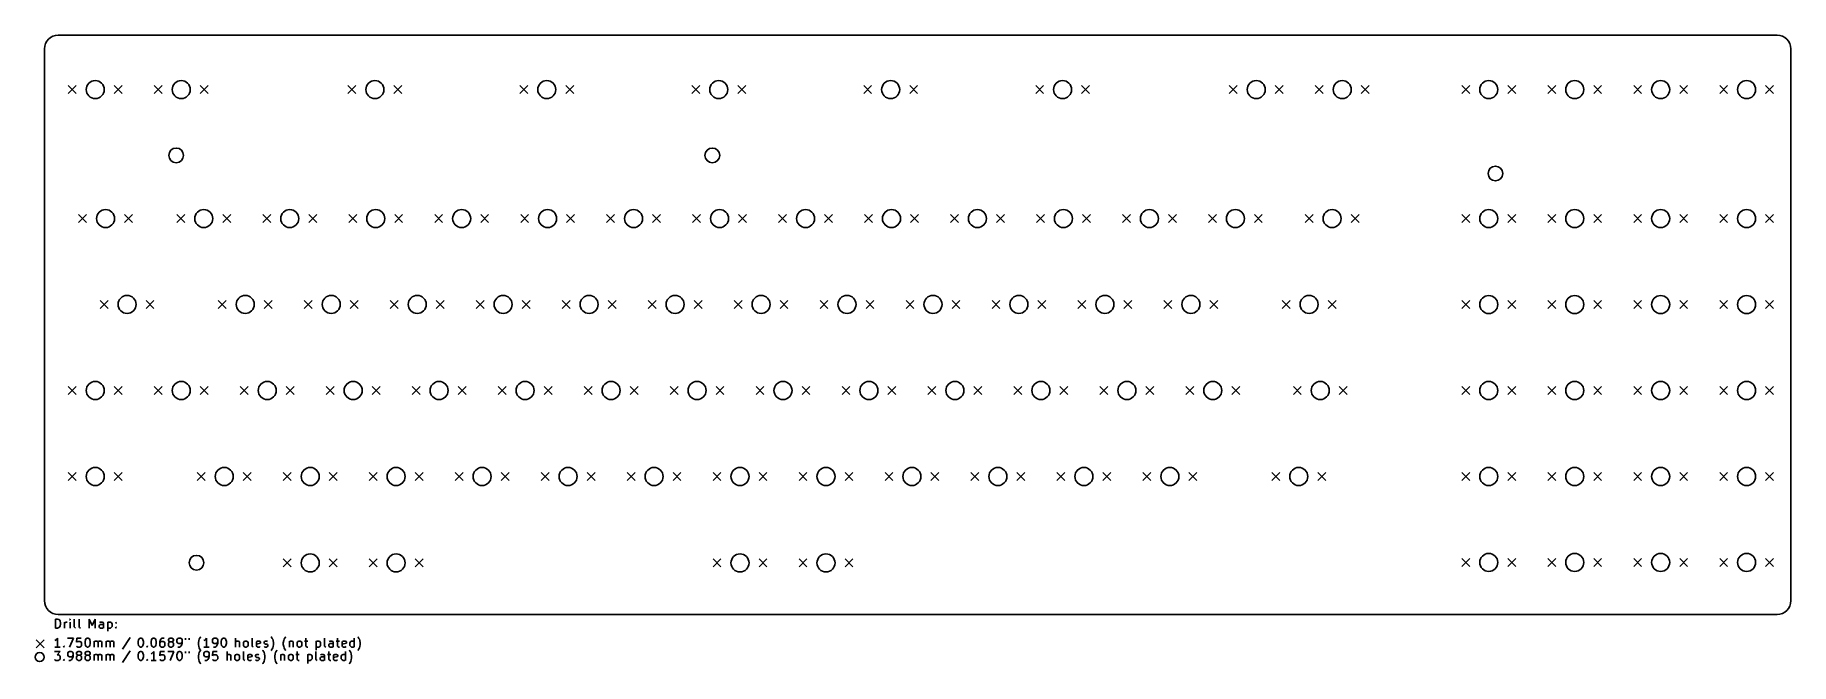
# Model space of a CAD drawing. Extents: x -0.1 to 15.2, y -5.5 to 0.
import ezdxf

# ---------------------------------------------------------------- set-up
doc = ezdxf.new("R2010")
doc.units = 0
doc.header["$MEASUREMENT"] = 0
doc.layers.add('BLACK', color=7, linetype='CONTINUOUS')

msp = doc.modelspace()

# ---------------------------------------------------------------- linework, layer by layer
at = {"layer": 'BLACK', "linetype": 'CONTINUOUS'}
for p, q in [((0, -0.12126), (0, -4.92047)), ((15.076, -0.001181), (0.119291, -0.001181)), ((15.1961, -4.92047), (15.1961, -0.12126)), ((0.207283, -0.439961), (0.276181, -0.508858)), ((0.276181, -0.439961), (0.207283, -0.508858)), ((0.607283, -0.439961), (0.676181, -0.508858)), ((0.676181, -0.439961), (0.607283, -0.508858)), ((0.955315, -0.439961), (1.02421, -0.508858)), ((1.02421, -0.439961), (0.955315, -0.508858)), ((1.35531, -0.439961), (1.42421, -0.508858)), ((1.42421, -0.439961), (1.35531, -0.508858)), ((2.64035, -0.439961), (2.70925, -0.508858)), ((2.70925, -0.439961), (2.64035, -0.508858)), ((3.04035, -0.439961), (3.10925, -0.508858)), ((3.10925, -0.439961), (3.04035, -0.508858)), ((4.13642, -0.439961), (4.20531, -0.508858)), ((4.20531, -0.439961), (4.13642, -0.508858)), ((4.53642, -0.439961), (4.60531, -0.508858)), ((4.60531, -0.439961), (4.53642, -0.508858)), ((5.63248, -0.439961), (5.70138, -0.508858)), ((5.70138, -0.439961), (5.63248, -0.508858)), ((6.03248, -0.439961), (6.10138, -0.508858)), ((6.10138, -0.439961), (6.03248, -0.508858)), ((7.12854, -0.439961), (7.19744, -0.508858)), ((7.19744, -0.439961), (7.12854, -0.508858)), ((7.52854, -0.439961), (7.59744, -0.508858)), ((7.59744, -0.439961), (7.52854, -0.508858)), ((8.62461, -0.439961), (8.6935, -0.508858)), ((8.6935, -0.439961), (8.62461, -0.508858)), ((9.02461, -0.439961), (9.0935, -0.508858)), ((9.0935, -0.439961), (9.02461, -0.508858)), ((10.3096, -0.439961), (10.3785, -0.508858)), ((10.3785, -0.439961), (10.3096, -0.508858)), ((10.7096, -0.439961), (10.7785, -0.508858)), ((10.7785, -0.439961), (10.7096, -0.508858)), ((11.0577, -0.439961), (11.1266, -0.508858)), ((11.1266, -0.439961), (11.0577, -0.508858)), ((11.4577, -0.439961), (11.5266, -0.508858)), ((11.5266, -0.439961), (11.4577, -0.508858)), ((12.3325, -0.439961), (12.4014, -0.508858)), ((12.4014, -0.439961), (12.3325, -0.508858)), ((12.7325, -0.439961), (12.8014, -0.508858)), ((12.8014, -0.439961), (12.7325, -0.508858)), ((13.0805, -0.439961), (13.1494, -0.508858)), ((13.1494, -0.439961), (13.0805, -0.508858)), ((13.4805, -0.439961), (13.5494, -0.508858)), ((13.5494, -0.439961), (13.4805, -0.508858)), ((13.8285, -0.439961), (13.8974, -0.508858)), ((13.8974, -0.439961), (13.8285, -0.508858)), ((14.2285, -0.439961), (14.2974, -0.508858)), ((14.2974, -0.439961), (14.2285, -0.508858)), ((14.5766, -0.439961), (14.6455, -0.508858)), ((14.6455, -0.439961), (14.5766, -0.508858)), ((14.9766, -0.439961), (15.0455, -0.508858)), ((15.0455, -0.439961), (14.9766, -0.508858)), ((0.297047, -1.56201), (0.365945, -1.63091)), ((0.365945, -1.56201), (0.297047, -1.63091)), ((0.697047, -1.56201), (0.765945, -1.63091)), ((0.765945, -1.56201), (0.697047, -1.63091)), ((1.15138, -1.56201), (1.22028, -1.63091)), ((1.22028, -1.56201), (1.15138, -1.63091)), ((1.55138, -1.56201), (1.62028, -1.63091)), ((1.62028, -1.56201), (1.55138, -1.63091)), ((1.89941, -1.56201), (1.96831, -1.63091)), ((1.96831, -1.56201), (1.89941, -1.63091)), ((2.29941, -1.56201), (2.36831, -1.63091)), ((2.36831, -1.56201), (2.29941, -1.63091)), ((2.64744, -1.56201), (2.71634, -1.63091)), ((2.71634, -1.56201), (2.64744, -1.63091)), ((3.04744, -1.56201), (3.11634, -1.63091)), ((3.11634, -1.56201), (3.04744, -1.63091)), ((3.39547, -1.56201), (3.46437, -1.63091)), ((3.46437, -1.56201), (3.39547, -1.63091)), ((3.79547, -1.56201), (3.86437, -1.63091)), ((3.86437, -1.56201), (3.79547, -1.63091)), ((4.1435, -1.56201), (4.2124, -1.63091)), ((4.2124, -1.56201), (4.1435, -1.63091)), ((4.5435, -1.56201), (4.6124, -1.63091)), ((4.6124, -1.56201), (4.5435, -1.63091)), ((4.89154, -1.56201), (4.96043, -1.63091)), ((4.96043, -1.56201), (4.89154, -1.63091)), ((5.29154, -1.56201), (5.36043, -1.63091)), ((5.36043, -1.56201), (5.29154, -1.63091)), ((5.63957, -1.56201), (5.70846, -1.63091)), ((5.70846, -1.56201), (5.63957, -1.63091)), ((6.03957, -1.56201), (6.10846, -1.63091)), ((6.10846, -1.56201), (6.03957, -1.63091)), ((6.3876, -1.56201), (6.4565, -1.63091)), ((6.4565, -1.56201), (6.3876, -1.63091)), ((6.7876, -1.56201), (6.8565, -1.63091)), ((6.8565, -1.56201), (6.7876, -1.63091)), ((7.13563, -1.56201), (7.20453, -1.63091)), ((7.20453, -1.56201), (7.13563, -1.63091)), ((7.53563, -1.56201), (7.60453, -1.63091)), ((7.60453, -1.56201), (7.53563, -1.63091)), ((7.88366, -1.56201), (7.95256, -1.63091)), ((7.95256, -1.56201), (7.88366, -1.63091)), ((8.28366, -1.56201), (8.35256, -1.63091)), ((8.35256, -1.56201), (8.28366, -1.63091)), ((8.63169, -1.56201), (8.70059, -1.63091)), ((8.70059, -1.56201), (8.63169, -1.63091)), ((9.03169, -1.56201), (9.10059, -1.63091)), ((9.10059, -1.56201), (9.03169, -1.63091)), ((9.37972, -1.56201), (9.44862, -1.63091)), ((9.44862, -1.56201), (9.37972, -1.63091)), ((9.77972, -1.56201), (9.84862, -1.63091)), ((9.84862, -1.56201), (9.77972, -1.63091)), ((10.1278, -1.56201), (10.1967, -1.63091)), ((10.1967, -1.56201), (10.1278, -1.63091)), ((10.5278, -1.56201), (10.5967, -1.63091)), ((10.5967, -1.56201), (10.5278, -1.63091)), ((10.9693, -1.56201), (11.0382, -1.63091)), ((11.0382, -1.56201), (10.9693, -1.63091)), ((11.3693, -1.56201), (11.4382, -1.63091)), ((11.4382, -1.56201), (11.3693, -1.63091)), ((12.3325, -1.56201), (12.4014, -1.63091)), ((12.4014, -1.56201), (12.3325, -1.63091)), ((12.7325, -1.56201), (12.8014, -1.63091)), ((12.8014, -1.56201), (12.7325, -1.63091)), ((13.0805, -1.56201), (13.1494, -1.63091)), ((13.1494, -1.56201), (13.0805, -1.63091)), ((13.4805, -1.56201), (13.5494, -1.63091)), ((13.5494, -1.56201), (13.4805, -1.63091)), ((13.8285, -1.56201), (13.8974, -1.63091)), ((13.8974, -1.56201), (13.8285, -1.63091)), ((14.2285, -1.56201), (14.2974, -1.63091)), ((14.2974, -1.56201), (14.2285, -1.63091)), ((14.5766, -1.56201), (14.6455, -1.63091)), ((14.6455, -1.56201), (14.5766, -1.63091)), ((14.9766, -1.56201), (15.0455, -1.63091)), ((15.0455, -1.56201), (14.9766, -1.63091)), ((0.483858, -2.30906), (0.552756, -2.37795)), ((0.552756, -2.30906), (0.483858, -2.37795)), ((0.883858, -2.30906), (0.952756, -2.37795)), ((0.952756, -2.30906), (0.883858, -2.37795)), ((1.5124, -2.30906), (1.5813, -2.37795)), ((1.5813, -2.30906), (1.5124, -2.37795)), ((1.9124, -2.30906), (1.9813, -2.37795)), ((1.9813, -2.30906), (1.9124, -2.37795)), ((2.26043, -2.30906), (2.32933, -2.37795)), ((2.32933, -2.30906), (2.26043, -2.37795)), ((2.66043, -2.30906), (2.72933, -2.37795)), ((2.72933, -2.30906), (2.66043, -2.37795)), ((3.00846, -2.30906), (3.07736, -2.37795)), ((3.07736, -2.30906), (3.00846, -2.37795)), ((3.40846, -2.30906), (3.47736, -2.37795)), ((3.47736, -2.30906), (3.40846, -2.37795)), ((3.7565, -2.30906), (3.82539, -2.37795)), ((3.82539, -2.30906), (3.7565, -2.37795)), ((4.1565, -2.30906), (4.22539, -2.37795)), ((4.22539, -2.30906), (4.1565, -2.37795)), ((4.50453, -2.30906), (4.57343, -2.37795)), ((4.57343, -2.30906), (4.50453, -2.37795)), ((4.90453, -2.30906), (4.97343, -2.37795)), ((4.97343, -2.30906), (4.90453, -2.37795)), ((5.25256, -2.30906), (5.32146, -2.37795)), ((5.32146, -2.30906), (5.25256, -2.37795)), ((5.65256, -2.30906), (5.72146, -2.37795)), ((5.72146, -2.30906), (5.65256, -2.37795)), ((6.00059, -2.30906), (6.06949, -2.37795)), ((6.06949, -2.30906), (6.00059, -2.37795)), ((6.40059, -2.30906), (6.46949, -2.37795)), ((6.46949, -2.30906), (6.40059, -2.37795)), ((6.74862, -2.30906), (6.81752, -2.37795)), ((6.81752, -2.30906), (6.74862, -2.37795)), ((7.14862, -2.30906), (7.21752, -2.37795)), ((7.21752, -2.30906), (7.14862, -2.37795)), ((7.49665, -2.30906), (7.56555, -2.37795)), ((7.56555, -2.30906), (7.49665, -2.37795)), ((7.89665, -2.30906), (7.96555, -2.37795)), ((7.96555, -2.30906), (7.89665, -2.37795)), ((8.24469, -2.30906), (8.31358, -2.37795)), ((8.31358, -2.30906), (8.24469, -2.37795)), ((8.64469, -2.30906), (8.71358, -2.37795)), ((8.71358, -2.30906), (8.64469, -2.37795)), ((8.99272, -2.30906), (9.06161, -2.37795)), ((9.06161, -2.30906), (8.99272, -2.37795)), ((9.39272, -2.30906), (9.46161, -2.37795)), ((9.46161, -2.30906), (9.39272, -2.37795)), ((9.74075, -2.30906), (9.80965, -2.37795)), ((9.80965, -2.30906), (9.74075, -2.37795)), ((10.1407, -2.30906), (10.2096, -2.37795)), ((10.2096, -2.30906), (10.1407, -2.37795)), ((10.7693, -2.30906), (10.8382, -2.37795)), ((10.8382, -2.30906), (10.7693, -2.37795)), ((11.1693, -2.30906), (11.2382, -2.37795)), ((11.2382, -2.30906), (11.1693, -2.37795)), ((12.3325, -2.31004), (12.4014, -2.37894)), ((12.4014, -2.31004), (12.3325, -2.37894)), ((12.7325, -2.31004), (12.8014, -2.37894)), ((12.8014, -2.31004), (12.7325, -2.37894)), ((13.0805, -2.31004), (13.1494, -2.37894)), ((13.1494, -2.31004), (13.0805, -2.37894)), ((13.4805, -2.31004), (13.5494, -2.37894)), ((13.5494, -2.31004), (13.4805, -2.37894)), ((13.8285, -2.31004), (13.8974, -2.37894)), ((13.8974, -2.31004), (13.8285, -2.37894)), ((14.2285, -2.31004), (14.2974, -2.37894)), ((14.2974, -2.31004), (14.2285, -2.37894)), ((14.5766, -2.31004), (14.6455, -2.37894)), ((14.6455, -2.31004), (14.5766, -2.37894)), ((14.9766, -2.31004), (15.0455, -2.37894)), ((15.0455, -2.31004), (14.9766, -2.37894)), ((0.207283, -3.05807), (0.276181, -3.12697)), ((0.276181, -3.05807), (0.207283, -3.12697)), ((0.607283, -3.05807), (0.676181, -3.12697)), ((0.676181, -3.05807), (0.607283, -3.12697)), ((0.955315, -3.05807), (1.02421, -3.12697)), ((1.02421, -3.05807), (0.955315, -3.12697)), ((1.35531, -3.05807), (1.42421, -3.12697)), ((1.42421, -3.05807), (1.35531, -3.12697)), ((1.70335, -3.05807), (1.77224, -3.12697)), ((1.77224, -3.05807), (1.70335, -3.12697)), ((2.10335, -3.05807), (2.17224, -3.12697)), ((2.17224, -3.05807), (2.10335, -3.12697)), ((2.45138, -3.05807), (2.52028, -3.12697)), ((2.52028, -3.05807), (2.45138, -3.12697)), ((2.85138, -3.05807), (2.92028, -3.12697)), ((2.92028, -3.05807), (2.85138, -3.12697)), ((3.19941, -3.05807), (3.26831, -3.12697)), ((3.26831, -3.05807), (3.19941, -3.12697)), ((3.59941, -3.05807), (3.66831, -3.12697)), ((3.66831, -3.05807), (3.59941, -3.12697)), ((3.94744, -3.05807), (4.01634, -3.12697)), ((4.01634, -3.05807), (3.94744, -3.12697)), ((4.34744, -3.05807), (4.41634, -3.12697)), ((4.41634, -3.05807), (4.34744, -3.12697)), ((4.69547, -3.05807), (4.76437, -3.12697)), ((4.76437, -3.05807), (4.69547, -3.12697)), ((5.09547, -3.05807), (5.16437, -3.12697)), ((5.16437, -3.05807), (5.09547, -3.12697)), ((5.4435, -3.05807), (5.5124, -3.12697)), ((5.5124, -3.05807), (5.4435, -3.12697)), ((5.8435, -3.05807), (5.9124, -3.12697)), ((5.9124, -3.05807), (5.8435, -3.12697)), ((6.19154, -3.05807), (6.26043, -3.12697)), ((6.26043, -3.05807), (6.19154, -3.12697)), ((6.59154, -3.05807), (6.66043, -3.12697)), ((6.66043, -3.05807), (6.59154, -3.12697)), ((6.93957, -3.05807), (7.00846, -3.12697)), ((7.00846, -3.05807), (6.93957, -3.12697)), ((7.33957, -3.05807), (7.40846, -3.12697)), ((7.40846, -3.05807), (7.33957, -3.12697)), ((7.6876, -3.05807), (7.7565, -3.12697)), ((7.7565, -3.05807), (7.6876, -3.12697)), ((8.0876, -3.05807), (8.1565, -3.12697)), ((8.1565, -3.05807), (8.0876, -3.12697)), ((8.43563, -3.05807), (8.50453, -3.12697)), ((8.50453, -3.05807), (8.43563, -3.12697)), ((8.83563, -3.05807), (8.90453, -3.12697)), ((8.90453, -3.05807), (8.83563, -3.12697)), ((9.18366, -3.05807), (9.25256, -3.12697)), ((9.25256, -3.05807), (9.18366, -3.12697)), ((9.58366, -3.05807), (9.65256, -3.12697)), ((9.65256, -3.05807), (9.58366, -3.12697)), ((9.93169, -3.05807), (10.0006, -3.12697)), ((10.0006, -3.05807), (9.93169, -3.12697)), ((10.3317, -3.05807), (10.4006, -3.12697)), ((10.4006, -3.05807), (10.3317, -3.12697)), ((10.8667, -3.05807), (10.9356, -3.12697)), ((10.9356, -3.05807), (10.8667, -3.12697)), ((11.2667, -3.05807), (11.3356, -3.12697)), ((11.3356, -3.05807), (11.2667, -3.12697)), ((12.3325, -3.05807), (12.4014, -3.12697)), ((12.4014, -3.05807), (12.3325, -3.12697)), ((12.7325, -3.05807), (12.8014, -3.12697)), ((12.8014, -3.05807), (12.7325, -3.12697)), ((13.0805, -3.05807), (13.1494, -3.12697)), ((13.1494, -3.05807), (13.0805, -3.12697)), ((13.4805, -3.05807), (13.5494, -3.12697)), ((13.5494, -3.05807), (13.4805, -3.12697)), ((13.8285, -3.05807), (13.8974, -3.12697)), ((13.8974, -3.05807), (13.8285, -3.12697)), ((14.2285, -3.05807), (14.2974, -3.12697)), ((14.2974, -3.05807), (14.2285, -3.12697)), ((14.5766, -3.05807), (14.6455, -3.12697)), ((14.6455, -3.05807), (14.5766, -3.12697)), ((14.9766, -3.05807), (15.0455, -3.12697)), ((15.0455, -3.05807), (14.9766, -3.12697)), ((0.207283, -3.8061), (0.276181, -3.875)), ((0.276181, -3.8061), (0.207283, -3.875)), ((0.607283, -3.8061), (0.676181, -3.875)), ((0.676181, -3.8061), (0.607283, -3.875)), ((1.32933, -3.8061), (1.39823, -3.875)), ((1.39823, -3.8061), (1.32933, -3.875)), ((1.72933, -3.8061), (1.79823, -3.875)), ((1.79823, -3.8061), (1.72933, -3.875)), ((2.07736, -3.8061), (2.14626, -3.875)), ((2.14626, -3.8061), (2.07736, -3.875)), ((2.47736, -3.8061), (2.54626, -3.875)), ((2.54626, -3.8061), (2.47736, -3.875)), ((2.82539, -3.8061), (2.89429, -3.875)), ((2.89429, -3.8061), (2.82539, -3.875)), ((3.22539, -3.8061), (3.29429, -3.875)), ((3.29429, -3.8061), (3.22539, -3.875)), ((3.57343, -3.8061), (3.64232, -3.875)), ((3.64232, -3.8061), (3.57343, -3.875)), ((3.97343, -3.8061), (4.04232, -3.875)), ((4.04232, -3.8061), (3.97343, -3.875)), ((4.32146, -3.8061), (4.39035, -3.875)), ((4.39035, -3.8061), (4.32146, -3.875)), ((4.72146, -3.8061), (4.79035, -3.875)), ((4.79035, -3.8061), (4.72146, -3.875)), ((5.06949, -3.8061), (5.13839, -3.875)), ((5.13839, -3.8061), (5.06949, -3.875)), ((5.46949, -3.8061), (5.53839, -3.875)), ((5.53839, -3.8061), (5.46949, -3.875)), ((5.81752, -3.8061), (5.88642, -3.875)), ((5.88642, -3.8061), (5.81752, -3.875)), ((6.21752, -3.8061), (6.28642, -3.875)), ((6.28642, -3.8061), (6.21752, -3.875)), ((6.56555, -3.8061), (6.63445, -3.875)), ((6.63445, -3.8061), (6.56555, -3.875)), ((6.96555, -3.8061), (7.03445, -3.875)), ((7.03445, -3.8061), (6.96555, -3.875)), ((7.31358, -3.8061), (7.38248, -3.875)), ((7.38248, -3.8061), (7.31358, -3.875)), ((7.71358, -3.8061), (7.78248, -3.875)), ((7.78248, -3.8061), (7.71358, -3.875)), ((8.06161, -3.8061), (8.13051, -3.875)), ((8.13051, -3.8061), (8.06161, -3.875)), ((8.46161, -3.8061), (8.53051, -3.875)), ((8.53051, -3.8061), (8.46161, -3.875)), ((8.80965, -3.8061), (8.87854, -3.875)), ((8.87854, -3.8061), (8.80965, -3.875)), ((9.20965, -3.8061), (9.27854, -3.875)), ((9.27854, -3.8061), (9.20965, -3.875)), ((9.55768, -3.8061), (9.62657, -3.875)), ((9.62657, -3.8061), (9.55768, -3.875)), ((9.95768, -3.8061), (10.0266, -3.875)), ((10.0266, -3.8061), (9.95768, -3.875)), ((10.6797, -3.8061), (10.7486, -3.875)), ((10.7486, -3.8061), (10.6797, -3.875)), ((11.0797, -3.8061), (11.1486, -3.875)), ((11.1486, -3.8061), (11.0797, -3.875)), ((12.3325, -3.8061), (12.4014, -3.875)), ((12.4014, -3.8061), (12.3325, -3.875)), ((12.7325, -3.8061), (12.8014, -3.875)), ((12.8014, -3.8061), (12.7325, -3.875)), ((13.0805, -3.8061), (13.1494, -3.875)), ((13.1494, -3.8061), (13.0805, -3.875)), ((13.4805, -3.8061), (13.5494, -3.875)), ((13.5494, -3.8061), (13.4805, -3.875)), ((13.8285, -3.8061), (13.8974, -3.875)), ((13.8974, -3.8061), (13.8285, -3.875)), ((14.2285, -3.8061), (14.2974, -3.875)), ((14.2974, -3.8061), (14.2285, -3.875)), ((14.5766, -3.8061), (14.6455, -3.875)), ((14.6455, -3.8061), (14.5766, -3.875)), ((14.9766, -3.8061), (15.0455, -3.875)), ((15.0455, -3.8061), (14.9766, -3.875)), ((2.07736, -4.55807), (2.14626, -4.62697)), ((2.14626, -4.55807), (2.07736, -4.62697)), ((2.47736, -4.55807), (2.54626, -4.62697)), ((2.54626, -4.55807), (2.47736, -4.62697)), ((2.82539, -4.55807), (2.89429, -4.62697)), ((2.89429, -4.55807), (2.82539, -4.62697)), ((3.22539, -4.55807), (3.29429, -4.62697)), ((3.29429, -4.55807), (3.22539, -4.62697)), ((5.81752, -4.55807), (5.88642, -4.62697)), ((5.88642, -4.55807), (5.81752, -4.62697)), ((6.21752, -4.55807), (6.28642, -4.62697)), ((6.28642, -4.55807), (6.21752, -4.62697)), ((6.56555, -4.55807), (6.63445, -4.62697)), ((6.63445, -4.55807), (6.56555, -4.62697)), ((6.96555, -4.55807), (7.03445, -4.62697)), ((7.03445, -4.55807), (6.96555, -4.62697)), ((12.3325, -4.55413), (12.4014, -4.62303)), ((12.4014, -4.55413), (12.3325, -4.62303)), ((12.7325, -4.55413), (12.8014, -4.62303)), ((12.8014, -4.55413), (12.7325, -4.62303)), ((13.0805, -4.55413), (13.1494, -4.62303)), ((13.1494, -4.55413), (13.0805, -4.62303)), ((13.4805, -4.55413), (13.5494, -4.62303)), ((13.5494, -4.55413), (13.4805, -4.62303)), ((13.8285, -4.55413), (13.8974, -4.62303)), ((13.8974, -4.55413), (13.8285, -4.62303)), ((14.2285, -4.55413), (14.2974, -4.62303)), ((14.2974, -4.55413), (14.2285, -4.62303)), ((14.5766, -4.55413), (14.6455, -4.62303)), ((14.6455, -4.55413), (14.5766, -4.62303)), ((14.9766, -4.55413), (15.0455, -4.62303)), ((15.0455, -4.55413), (14.9766, -4.62303)), ((0.119291, -5.04055), (15.076, -5.04055)), ((0.094534, -5.15905), (0.094534, -5.08031)), ((0.094534, -5.08031), (0.113282, -5.08031)), ((0.113282, -5.15905), (0.094534, -5.15905)), ((0.113282, -5.08031), (0.124531, -5.08406)), ((0.124531, -5.1553), (0.113282, -5.15905)), ((0.124531, -5.08406), (0.13203, -5.09155)), ((0.13203, -5.1478), (0.124531, -5.1553)), ((0.13203, -5.09155), (0.135779, -5.09905)), ((0.135779, -5.1403), (0.13203, -5.1478)), ((0.135779, -5.09905), (0.139529, -5.11405)), ((0.139529, -5.1253), (0.135779, -5.1403)), ((0.139529, -5.11405), (0.139529, -5.1253)), ((0.173275, -5.15905), (0.173275, -5.10655)), ((0.173275, -5.12155), (0.177024, -5.11405)), ((0.177024, -5.11405), (0.180774, -5.1103)), ((0.180774, -5.1103), (0.188273, -5.10655)), ((0.188273, -5.10655), (0.195772, -5.10655)), ((0.222018, -5.08031), (0.218269, -5.08406)), ((0.218269, -5.08406), (0.222018, -5.0878)), ((0.225768, -5.08406), (0.222018, -5.08031)), ((0.222018, -5.08031), (0.222018, -5.0878)), ((0.222018, -5.0878), (0.225768, -5.08406)), ((0.222018, -5.15905), (0.222018, -5.10655)), ((0.259514, -5.1478), (0.259514, -5.08031)), ((0.263263, -5.1553), (0.259514, -5.1478)), ((0.270762, -5.15905), (0.263263, -5.1553)), ((0.300759, -5.1478), (0.300759, -5.08031)), ((0.304508, -5.1553), (0.300759, -5.1478)), ((0.312007, -5.15905), (0.304508, -5.1553)), ((0.389248, -5.15905), (0.389248, -5.08031)), ((0.389248, -5.08031), (0.415494, -5.13655)), ((0.415494, -5.13655), (0.441741, -5.08031)), ((0.441741, -5.08031), (0.441741, -5.15905)), ((0.475487, -5.1403), (0.479236, -5.1328)), ((0.475487, -5.1478), (0.475487, -5.1403)), ((0.479236, -5.1553), (0.475487, -5.1478)), ((0.486735, -5.10655), (0.479236, -5.1103)), ((0.479236, -5.1328), (0.486735, -5.12905)), ((0.486735, -5.15905), (0.479236, -5.1553)), ((0.501734, -5.10655), (0.486735, -5.10655)), ((0.486735, -5.12905), (0.505483, -5.12905)), ((0.505483, -5.15905), (0.486735, -5.15905)), ((0.509233, -5.1103), (0.501734, -5.10655)), ((0.505483, -5.12905), (0.512982, -5.1253)), ((0.512982, -5.1553), (0.505483, -5.15905)), ((0.512982, -5.1178), (0.509233, -5.1103)), ((0.512982, -5.15905), (0.512982, -5.1178)), ((0.550477, -5.10655), (0.550477, -5.18529)), ((0.550477, -5.1103), (0.557976, -5.10655)), ((0.557976, -5.15905), (0.550477, -5.1553)), ((0.557976, -5.10655), (0.572975, -5.10655)), ((0.572975, -5.15905), (0.557976, -5.15905)), ((0.572975, -5.10655), (0.580474, -5.1103)), ((0.580474, -5.1553), (0.572975, -5.15905)), ((0.580474, -5.1103), (0.584223, -5.11405)), ((0.584223, -5.15155), (0.580474, -5.1553)), ((0.584223, -5.11405), (0.587973, -5.12155)), ((0.587973, -5.14405), (0.584223, -5.15155)), ((0.587973, -5.12155), (0.587973, -5.14405)), ((0.617969, -5.11405), (0.621719, -5.1103)), ((0.621719, -5.1178), (0.617969, -5.11405)), ((0.617969, -5.1553), (0.621719, -5.15155)), ((0.621719, -5.15905), (0.617969, -5.1553)), ((0.621719, -5.1103), (0.625468, -5.11405)), ((0.621719, -5.1103), (0.621719, -5.1178)), ((0.625468, -5.11405), (0.621719, -5.1178)), ((0.621719, -5.15155), (0.625468, -5.1553)), ((0.621719, -5.15155), (0.621719, -5.15905)), ((0.625468, -5.1553), (0.621719, -5.15905)), ((-0.071851, -5.26102), (-0.002953, -5.32992)), ((-0.002953, -5.26102), (-0.071851, -5.32992)), ((0.098284, -5.26441), (0.090785, -5.26816)), ((0.135779, -5.3244), (0.090785, -5.3244)), ((0.105783, -5.25691), (0.098284, -5.26441)), ((0.113282, -5.24566), (0.105783, -5.25691)), ((0.113282, -5.3244), (0.113282, -5.24566)), ((0.165776, -5.32065), (0.169525, -5.3169)), ((0.169525, -5.3244), (0.165776, -5.32065)), ((0.169525, -5.3169), (0.173275, -5.32065)), ((0.169525, -5.3169), (0.169525, -5.3244)), ((0.173275, -5.32065), (0.169525, -5.3244)), ((0.199521, -5.24566), (0.252015, -5.24566)), ((0.252015, -5.24566), (0.218269, -5.3244)), ((0.282011, -5.24566), (0.278261, -5.28316)), ((0.278261, -5.28316), (0.282011, -5.27941)), ((0.282011, -5.32065), (0.278261, -5.3169)), ((0.319506, -5.24566), (0.282011, -5.24566)), ((0.282011, -5.27941), (0.28951, -5.27566)), ((0.28951, -5.3244), (0.282011, -5.32065)), ((0.28951, -5.27566), (0.308258, -5.27566)), ((0.308258, -5.3244), (0.28951, -5.3244)), ((0.308258, -5.27566), (0.315757, -5.27941)), ((0.315757, -5.32065), (0.308258, -5.3244)), ((0.315757, -5.27941), (0.319506, -5.28316)), ((0.319506, -5.3169), (0.315757, -5.32065)), ((0.319506, -5.28316), (0.323256, -5.29065)), ((0.323256, -5.3094), (0.319506, -5.3169)), ((0.323256, -5.29065), (0.323256, -5.3094)), ((0.353252, -5.27566), (0.357002, -5.26066)), ((0.353252, -5.2944), (0.353252, -5.27566)), ((0.357002, -5.3094), (0.353252, -5.2944)), ((0.357002, -5.26066), (0.360751, -5.25316)), ((0.360751, -5.3169), (0.357002, -5.3094)), ((0.360751, -5.25316), (0.364501, -5.24941)), ((0.364501, -5.32065), (0.360751, -5.3169)), ((0.364501, -5.24941), (0.372, -5.24566)), ((0.372, -5.3244), (0.364501, -5.32065)), ((0.372, -5.24566), (0.379499, -5.24566)), ((0.379499, -5.3244), (0.372, -5.3244)), ((0.379499, -5.24566), (0.386998, -5.24941)), ((0.386998, -5.32065), (0.379499, -5.3244)), ((0.386998, -5.24941), (0.390747, -5.25316)), ((0.390747, -5.3169), (0.386998, -5.32065)), ((0.390747, -5.25316), (0.394497, -5.26066)), ((0.394497, -5.3094), (0.390747, -5.3169)), ((0.394497, -5.26066), (0.398246, -5.27566)), ((0.398246, -5.2944), (0.394497, -5.3094)), ((0.398246, -5.27566), (0.398246, -5.2944)), ((0.431992, -5.3244), (0.431992, -5.27191)), ((0.431992, -5.27941), (0.435742, -5.27566)), ((0.435742, -5.27566), (0.443241, -5.27191)), ((0.443241, -5.27191), (0.454489, -5.27191)), ((0.454489, -5.27191), (0.461989, -5.27566)), ((0.461989, -5.27566), (0.465738, -5.28316)), ((0.465738, -5.28316), (0.469488, -5.27566)), ((0.465738, -5.28316), (0.465738, -5.3244)), ((0.469488, -5.27566), (0.476987, -5.27191)), ((0.476987, -5.27191), (0.488235, -5.27191)), ((0.488235, -5.27191), (0.495734, -5.27566)), ((0.495734, -5.27566), (0.499484, -5.28316)), ((0.499484, -5.28316), (0.499484, -5.3244)), ((0.536979, -5.3244), (0.536979, -5.27191)), ((0.536979, -5.27941), (0.540729, -5.27566)), ((0.540729, -5.27566), (0.548228, -5.27191)), ((0.548228, -5.27191), (0.559476, -5.27191)), ((0.559476, -5.27191), (0.566975, -5.27566)), ((0.566975, -5.27566), (0.570725, -5.28316)), ((0.570725, -5.28316), (0.574474, -5.27566)), ((0.570725, -5.28316), (0.570725, -5.3244)), ((0.574474, -5.27566), (0.581974, -5.27191)), ((0.581974, -5.27191), (0.593222, -5.27191)), ((0.593222, -5.27191), (0.600721, -5.27566)), ((0.600721, -5.27566), (0.604471, -5.28316)), ((0.604471, -5.28316), (0.604471, -5.3244)), ((0.745453, -5.24191), (0.677962, -5.34315)), ((0.815194, -5.27566), (0.818944, -5.26066)), ((0.815194, -5.2944), (0.815194, -5.27566)), ((0.818944, -5.3094), (0.815194, -5.2944)), ((0.818944, -5.26066), (0.822693, -5.25316)), ((0.822693, -5.3169), (0.818944, -5.3094)), ((0.822693, -5.25316), (0.826443, -5.24941)), ((0.826443, -5.32065), (0.822693, -5.3169)), ((0.826443, -5.24941), (0.833942, -5.24566)), ((0.833942, -5.3244), (0.826443, -5.32065)), ((0.833942, -5.24566), (0.841441, -5.24566)), ((0.841441, -5.3244), (0.833942, -5.3244)), ((0.841441, -5.24566), (0.84894, -5.24941)), ((0.84894, -5.32065), (0.841441, -5.3244)), ((0.84894, -5.24941), (0.85269, -5.25316)), ((0.85269, -5.3169), (0.84894, -5.32065)), ((0.85269, -5.25316), (0.856439, -5.26066)), ((0.856439, -5.3094), (0.85269, -5.3169)), ((0.856439, -5.26066), (0.860189, -5.27566)), ((0.860189, -5.2944), (0.856439, -5.3094)), ((0.860189, -5.27566), (0.860189, -5.2944)), ((0.890185, -5.32065), (0.893935, -5.3169)), ((0.893935, -5.3244), (0.890185, -5.32065)), ((0.893935, -5.3169), (0.897684, -5.32065)), ((0.893935, -5.3169), (0.893935, -5.3244)), ((0.897684, -5.32065), (0.893935, -5.3244)), ((0.92768, -5.27566), (0.93143, -5.26066)), ((0.92768, -5.2944), (0.92768, -5.27566)), ((0.93143, -5.3094), (0.92768, -5.2944)), ((0.93143, -5.26066), (0.935179, -5.25316)), ((0.935179, -5.3169), (0.93143, -5.3094)), ((0.935179, -5.25316), (0.938929, -5.24941)), ((0.938929, -5.32065), (0.935179, -5.3169)), ((0.938929, -5.24941), (0.946428, -5.24566)), ((0.946428, -5.3244), (0.938929, -5.32065)), ((0.946428, -5.24566), (0.953927, -5.24566)), ((0.953927, -5.3244), (0.946428, -5.3244)), ((0.953927, -5.24566), (0.961426, -5.24941)), ((0.961426, -5.32065), (0.953927, -5.3244)), ((0.961426, -5.24941), (0.965176, -5.25316)), ((0.965176, -5.3169), (0.961426, -5.32065)), ((0.965176, -5.25316), (0.968925, -5.26066)), ((0.968925, -5.3094), (0.965176, -5.3169)), ((0.968925, -5.26066), (0.972675, -5.27566)), ((0.972675, -5.2944), (0.968925, -5.3094)), ((0.972675, -5.27566), (0.972675, -5.2944)), ((1.00642, -5.26441), (1.00267, -5.27941)), ((1.00267, -5.27941), (1.00267, -5.3094)), ((1.00642, -5.28316), (1.00267, -5.29065)), ((1.00267, -5.3094), (1.00642, -5.3169)), ((1.01392, -5.25316), (1.00642, -5.26441)), ((1.01017, -5.27941), (1.00642, -5.28316)), ((1.00642, -5.3169), (1.01017, -5.32065)), ((1.01767, -5.27566), (1.01017, -5.27941)), ((1.01017, -5.32065), (1.01767, -5.3244)), ((1.01767, -5.24941), (1.01392, -5.25316)), ((1.02517, -5.24566), (1.01767, -5.24941)), ((1.03267, -5.27566), (1.01767, -5.27566)), ((1.01767, -5.3244), (1.03267, -5.3244)), ((1.04017, -5.24566), (1.02517, -5.24566)), ((1.04017, -5.27941), (1.03267, -5.27566)), ((1.03267, -5.3244), (1.04017, -5.32065)), ((1.04392, -5.28316), (1.04017, -5.27941)), ((1.04017, -5.32065), (1.04392, -5.3169)), ((1.04767, -5.29065), (1.04392, -5.28316)), ((1.04392, -5.3169), (1.04767, -5.3094)), ((1.04767, -5.3094), (1.04767, -5.29065)), ((1.07766, -5.26066), (1.08141, -5.25316)), ((1.07766, -5.26441), (1.07766, -5.26066)), ((1.08141, -5.27191), (1.07766, -5.26441)), ((1.08141, -5.2869), (1.07766, -5.2944)), ((1.07766, -5.2944), (1.07766, -5.3094)), ((1.07766, -5.3094), (1.08141, -5.3169)), ((1.08141, -5.25316), (1.08516, -5.24941)), ((1.08516, -5.27566), (1.08141, -5.27191)), ((1.08516, -5.28316), (1.08141, -5.2869)), ((1.08141, -5.3169), (1.08516, -5.32065)), ((1.08516, -5.24941), (1.09266, -5.24566)), ((1.09266, -5.27941), (1.08516, -5.27566)), ((1.09266, -5.27941), (1.08516, -5.28316)), ((1.08516, -5.32065), (1.09266, -5.3244)), ((1.09266, -5.24566), (1.10766, -5.24566)), ((1.10766, -5.27941), (1.09266, -5.27941)), ((1.09266, -5.3244), (1.10766, -5.3244)), ((1.10766, -5.24566), (1.11516, -5.24941)), ((1.11516, -5.27566), (1.10766, -5.27941)), ((1.11516, -5.28316), (1.10766, -5.27941)), ((1.10766, -5.3244), (1.11516, -5.32065)), ((1.11516, -5.24941), (1.11891, -5.25316)), ((1.11891, -5.27191), (1.11516, -5.27566)), ((1.11891, -5.2869), (1.11516, -5.28316)), ((1.11516, -5.32065), (1.11891, -5.3169)), ((1.11891, -5.25316), (1.12266, -5.26066)), ((1.12266, -5.26441), (1.11891, -5.27191)), ((1.12266, -5.2944), (1.11891, -5.2869)), ((1.11891, -5.3169), (1.12266, -5.3094)), ((1.12266, -5.26066), (1.12266, -5.26441)), ((1.12266, -5.3094), (1.12266, -5.2944)), ((1.1564, -5.25316), (1.15265, -5.26066)), ((1.15265, -5.26066), (1.15265, -5.27941)), ((1.15265, -5.27941), (1.1564, -5.2869)), ((1.16015, -5.24941), (1.1564, -5.25316)), ((1.1564, -5.2869), (1.16015, -5.29065)), ((1.16765, -5.24566), (1.16015, -5.24941)), ((1.16015, -5.29065), (1.16765, -5.2944)), ((1.16015, -5.3244), (1.17515, -5.3244)), ((1.18265, -5.24566), (1.16765, -5.24566)), ((1.16765, -5.2944), (1.18265, -5.2944)), ((1.17515, -5.3244), (1.18265, -5.32065)), ((1.19015, -5.24941), (1.18265, -5.24566)), ((1.18265, -5.2944), (1.19015, -5.29065)), ((1.18265, -5.32065), (1.1864, -5.3169)), ((1.1864, -5.3169), (1.1939, -5.30565)), ((1.1939, -5.25316), (1.19015, -5.24941)), ((1.19015, -5.29065), (1.1939, -5.2869)), ((1.19765, -5.26066), (1.1939, -5.25316)), ((1.1939, -5.2869), (1.19765, -5.27941)), ((1.1939, -5.30565), (1.19765, -5.29065)), ((1.19765, -5.29065), (1.19765, -5.26066)), ((1.22764, -5.24566), (1.22764, -5.26066)), ((1.25764, -5.24566), (1.25764, -5.26066)), ((1.33863, -5.2869), (1.34238, -5.26816)), ((1.33863, -5.3019), (1.33863, -5.2869)), ((1.34238, -5.32065), (1.33863, -5.3019)), ((1.34238, -5.26816), (1.34613, -5.25691)), ((1.34613, -5.3319), (1.34238, -5.32065)), ((1.34613, -5.25691), (1.34988, -5.24941)), ((1.34988, -5.3394), (1.34613, -5.3319)), ((1.34988, -5.24941), (1.35738, -5.23816)), ((1.35738, -5.35065), (1.34988, -5.3394)), ((1.35738, -5.23816), (1.36113, -5.23441)), ((1.39487, -5.26441), (1.38737, -5.26816)), ((1.43237, -5.3244), (1.38737, -5.3244)), ((1.40237, -5.25691), (1.39487, -5.26441)), ((1.40987, -5.24566), (1.40237, -5.25691)), ((1.40987, -5.3244), (1.40987, -5.24566)), ((1.46611, -5.25316), (1.46236, -5.26066)), ((1.46236, -5.26066), (1.46236, -5.27941)), ((1.46236, -5.27941), (1.46611, -5.2869)), ((1.46986, -5.24941), (1.46611, -5.25316)), ((1.46611, -5.2869), (1.46986, -5.29065)), ((1.47736, -5.24566), (1.46986, -5.24941)), ((1.46986, -5.29065), (1.47736, -5.2944)), ((1.46986, -5.3244), (1.48486, -5.3244)), ((1.49236, -5.24566), (1.47736, -5.24566)), ((1.47736, -5.2944), (1.49236, -5.2944)), ((1.48486, -5.3244), (1.49236, -5.32065)), ((1.49986, -5.24941), (1.49236, -5.24566)), ((1.49236, -5.2944), (1.49986, -5.29065)), ((1.49236, -5.32065), (1.49611, -5.3169)), ((1.49611, -5.3169), (1.50361, -5.30565)), ((1.50361, -5.25316), (1.49986, -5.24941)), ((1.49986, -5.29065), (1.50361, -5.2869)), ((1.50736, -5.26066), (1.50361, -5.25316)), ((1.50361, -5.2869), (1.50736, -5.27941)), ((1.50361, -5.30565), (1.50736, -5.29065)), ((1.50736, -5.29065), (1.50736, -5.26066)), ((1.53735, -5.27566), (1.5411, -5.26066)), ((1.53735, -5.2944), (1.53735, -5.27566)), ((1.5411, -5.3094), (1.53735, -5.2944)), ((1.5411, -5.26066), (1.54485, -5.25316)), ((1.54485, -5.3169), (1.5411, -5.3094)), ((1.54485, -5.25316), (1.5486, -5.24941)), ((1.5486, -5.32065), (1.54485, -5.3169)), ((1.5486, -5.24941), (1.5561, -5.24566)), ((1.5561, -5.3244), (1.5486, -5.32065)), ((1.5561, -5.24566), (1.5636, -5.24566)), ((1.5636, -5.3244), (1.5561, -5.3244)), ((1.5636, -5.24566), (1.5711, -5.24941)), ((1.5711, -5.32065), (1.5636, -5.3244)), ((1.5711, -5.24941), (1.57485, -5.25316)), ((1.57485, -5.3169), (1.5711, -5.32065)), ((1.57485, -5.25316), (1.5786, -5.26066)), ((1.5786, -5.3094), (1.57485, -5.3169)), ((1.5786, -5.26066), (1.58235, -5.27566)), ((1.58235, -5.2944), (1.5786, -5.3094)), ((1.58235, -5.27566), (1.58235, -5.2944)), ((1.66334, -5.3244), (1.66334, -5.24566)), ((1.66709, -5.27566), (1.66334, -5.27941)), ((1.67459, -5.27191), (1.66709, -5.27566)), ((1.68584, -5.27191), (1.67459, -5.27191)), ((1.69333, -5.27566), (1.68584, -5.27191)), ((1.69708, -5.28316), (1.69333, -5.27566)), ((1.69708, -5.3244), (1.69708, -5.28316)), ((1.73083, -5.2869), (1.73458, -5.27941)), ((1.73083, -5.3094), (1.73083, -5.2869)), ((1.73458, -5.3169), (1.73083, -5.3094)), ((1.73458, -5.27941), (1.73833, -5.27566)), ((1.73833, -5.32065), (1.73458, -5.3169)), ((1.73833, -5.27566), (1.74583, -5.27191)), ((1.74583, -5.3244), (1.73833, -5.32065)), ((1.74583, -5.27191), (1.75708, -5.27191)), ((1.75708, -5.3244), (1.74583, -5.3244)), ((1.75708, -5.27191), (1.76458, -5.27566)), ((1.76458, -5.32065), (1.75708, -5.3244)), ((1.76458, -5.27566), (1.76833, -5.27941)), ((1.76833, -5.3169), (1.76458, -5.32065)), ((1.76833, -5.27941), (1.77207, -5.2869)), ((1.77207, -5.3094), (1.76833, -5.3169)), ((1.77207, -5.2869), (1.77207, -5.3094)), ((1.80582, -5.31315), (1.80582, -5.24566)), ((1.80957, -5.32065), (1.80582, -5.31315)), ((1.81707, -5.3244), (1.80957, -5.32065)), ((1.84332, -5.28316), (1.84707, -5.27566)), ((1.84332, -5.31315), (1.84332, -5.28316)), ((1.88081, -5.29065), (1.84332, -5.29815)), ((1.84707, -5.32065), (1.84332, -5.31315)), ((1.84707, -5.27566), (1.85456, -5.27191)), ((1.85456, -5.3244), (1.84707, -5.32065)), ((1.85456, -5.27191), (1.86956, -5.27191)), ((1.86956, -5.3244), (1.85456, -5.3244)), ((1.86956, -5.27191), (1.87706, -5.27566)), ((1.87706, -5.32065), (1.86956, -5.3244)), ((1.87706, -5.27566), (1.88081, -5.28316)), ((1.88081, -5.28316), (1.88081, -5.29065)), ((1.91081, -5.28316), (1.91456, -5.27566)), ((1.91081, -5.2869), (1.91081, -5.28316)), ((1.91456, -5.2944), (1.91081, -5.2869)), ((1.91081, -5.32065), (1.91831, -5.3244)), ((1.91456, -5.27566), (1.92206, -5.27191)), ((1.92206, -5.29815), (1.91456, -5.2944)), ((1.91831, -5.3244), (1.9333, -5.3244)), ((1.92206, -5.27191), (1.9333, -5.27191)), ((1.9333, -5.29815), (1.92206, -5.29815)), ((1.9333, -5.27191), (1.9408, -5.27566)), ((1.9408, -5.3019), (1.9333, -5.29815)), ((1.9333, -5.3244), (1.9408, -5.32065)), ((1.94455, -5.3094), (1.9408, -5.3019)), ((1.9408, -5.32065), (1.94455, -5.31315)), ((1.94455, -5.31315), (1.94455, -5.3094)), ((1.97455, -5.23816), (1.9708, -5.23441)), ((1.98205, -5.24941), (1.97455, -5.23816)), ((1.97455, -5.35065), (1.98205, -5.3394)), ((1.9858, -5.25691), (1.98205, -5.24941)), ((1.98205, -5.3394), (1.9858, -5.3319)), ((1.98955, -5.26816), (1.9858, -5.25691)), ((1.9858, -5.3319), (1.98955, -5.32065)), ((1.9933, -5.2869), (1.98955, -5.26816)), ((1.98955, -5.32065), (1.9933, -5.3019)), ((1.9933, -5.3019), (1.9933, -5.2869)), ((2.07804, -5.2869), (2.08179, -5.26816)), ((2.07804, -5.3019), (2.07804, -5.2869)), ((2.08179, -5.32065), (2.07804, -5.3019)), ((2.08179, -5.26816), (2.08554, -5.25691)), ((2.08554, -5.3319), (2.08179, -5.32065)), ((2.08554, -5.25691), (2.08929, -5.24941)), ((2.08929, -5.3394), (2.08554, -5.3319)), ((2.08929, -5.24941), (2.09678, -5.23816)), ((2.09678, -5.35065), (2.08929, -5.3394)), ((2.09678, -5.23816), (2.10053, -5.23441)), ((2.13053, -5.27191), (2.13053, -5.3244)), ((2.13053, -5.27941), (2.13428, -5.27566)), ((2.13428, -5.27566), (2.14178, -5.27191)), ((2.14178, -5.27191), (2.15303, -5.27191)), ((2.15303, -5.27191), (2.16053, -5.27566)), ((2.16053, -5.27566), (2.16428, -5.28316)), ((2.16428, -5.28316), (2.16428, -5.3244)), ((2.19802, -5.2869), (2.20177, -5.27941)), ((2.19802, -5.3094), (2.19802, -5.2869)), ((2.20177, -5.3169), (2.19802, -5.3094)), ((2.20177, -5.27941), (2.20552, -5.27566)), ((2.20552, -5.32065), (2.20177, -5.3169)), ((2.20552, -5.27566), (2.21302, -5.27191)), ((2.21302, -5.3244), (2.20552, -5.32065)), ((2.21302, -5.27191), (2.22427, -5.27191)), ((2.22427, -5.3244), (2.21302, -5.3244)), ((2.22427, -5.27191), (2.23177, -5.27566)), ((2.23177, -5.32065), (2.22427, -5.3244)), ((2.23177, -5.27566), (2.23552, -5.27941)), ((2.23552, -5.3169), (2.23177, -5.32065)), ((2.23552, -5.27941), (2.23927, -5.2869)), ((2.23927, -5.3094), (2.23552, -5.3169)), ((2.23927, -5.2869), (2.23927, -5.3094)), ((2.26176, -5.27191), (2.29176, -5.27191)), ((2.27301, -5.24566), (2.27301, -5.31315)), ((2.27301, -5.31315), (2.27676, -5.32065)), ((2.27676, -5.32065), (2.28426, -5.3244)), ((2.28426, -5.3244), (2.29176, -5.3244)), ((2.36525, -5.27191), (2.36525, -5.35065)), ((2.36525, -5.27566), (2.37275, -5.27191)), ((2.37275, -5.3244), (2.36525, -5.32065)), ((2.37275, -5.27191), (2.38775, -5.27191)), ((2.38775, -5.3244), (2.37275, -5.3244)), ((2.38775, -5.27191), (2.39525, -5.27566)), ((2.39525, -5.32065), (2.38775, -5.3244)), ((2.39525, -5.27566), (2.399, -5.27941)), ((2.399, -5.3169), (2.39525, -5.32065)), ((2.399, -5.27941), (2.40275, -5.2869)), ((2.40275, -5.3094), (2.399, -5.3169)), ((2.40275, -5.2869), (2.40275, -5.3094)), ((2.43649, -5.31315), (2.43649, -5.24566)), ((2.44024, -5.32065), (2.43649, -5.31315)), ((2.44774, -5.3244), (2.44024, -5.32065)), ((2.47399, -5.30565), (2.47774, -5.29815)), ((2.47399, -5.31315), (2.47399, -5.30565)), ((2.47774, -5.32065), (2.47399, -5.31315)), ((2.48524, -5.27191), (2.47774, -5.27566)), ((2.47774, -5.29815), (2.48524, -5.2944)), ((2.48524, -5.3244), (2.47774, -5.32065)), ((2.50023, -5.27191), (2.48524, -5.27191)), ((2.48524, -5.2944), (2.50398, -5.2944)), ((2.50398, -5.3244), (2.48524, -5.3244)), ((2.50773, -5.27566), (2.50023, -5.27191)), ((2.50398, -5.2944), (2.51148, -5.29065)), ((2.51148, -5.32065), (2.50398, -5.3244)), ((2.51148, -5.28316), (2.50773, -5.27566)), ((2.51148, -5.3244), (2.51148, -5.28316)), ((2.53773, -5.27191), (2.56773, -5.27191)), ((2.54898, -5.24566), (2.54898, -5.31315)), ((2.54898, -5.31315), (2.55273, -5.32065)), ((2.55273, -5.32065), (2.56023, -5.3244)), ((2.56023, -5.3244), (2.56773, -5.3244)), ((2.59022, -5.28316), (2.59397, -5.27566)), ((2.59022, -5.31315), (2.59022, -5.28316)), ((2.62772, -5.29065), (2.59022, -5.29815)), ((2.59397, -5.32065), (2.59022, -5.31315)), ((2.59397, -5.27566), (2.60147, -5.27191)), ((2.60147, -5.3244), (2.59397, -5.32065)), ((2.60147, -5.27191), (2.61647, -5.27191)), ((2.61647, -5.3244), (2.60147, -5.3244)), ((2.61647, -5.27191), (2.62397, -5.27566)), ((2.62397, -5.32065), (2.61647, -5.3244)), ((2.62397, -5.27566), (2.62772, -5.28316)), ((2.62772, -5.28316), (2.62772, -5.29065)), ((2.65771, -5.2869), (2.66146, -5.27941)), ((2.65771, -5.3094), (2.65771, -5.2869)), ((2.66146, -5.3169), (2.65771, -5.3094)), ((2.66146, -5.27941), (2.66521, -5.27566)), ((2.66521, -5.32065), (2.66146, -5.3169)), ((2.66521, -5.27566), (2.67271, -5.27191)), ((2.67271, -5.3244), (2.66521, -5.32065)), ((2.67271, -5.27191), (2.68771, -5.27191)), ((2.68771, -5.3244), (2.67271, -5.3244)), ((2.68771, -5.27191), (2.69521, -5.27566)), ((2.69521, -5.32065), (2.68771, -5.3244)), ((2.69521, -5.3244), (2.69521, -5.24566)), ((2.72896, -5.23816), (2.72521, -5.23441)), ((2.73645, -5.24941), (2.72896, -5.23816)), ((2.72896, -5.35065), (2.73645, -5.3394)), ((2.7402, -5.25691), (2.73645, -5.24941)), ((2.73645, -5.3394), (2.7402, -5.3319)), ((2.74395, -5.26816), (2.7402, -5.25691)), ((2.7402, -5.3319), (2.74395, -5.32065)), ((2.7477, -5.2869), (2.74395, -5.26816)), ((2.74395, -5.32065), (2.7477, -5.3019)), ((2.7477, -5.3019), (2.7477, -5.2869)), ((0.087035, -5.3618), (0.135779, -5.3618)), ((0.090785, -5.43679), (0.087035, -5.43304)), ((0.098284, -5.44054), (0.090785, -5.43679)), ((0.120781, -5.44054), (0.098284, -5.44054)), ((0.135779, -5.3618), (0.109533, -5.3918)), ((0.109533, -5.3918), (0.120781, -5.3918)), ((0.120781, -5.3918), (0.12828, -5.39555)), ((0.12828, -5.43679), (0.120781, -5.44054)), ((0.12828, -5.39555), (0.13203, -5.3993)), ((0.13203, -5.43304), (0.12828, -5.43679)), ((0.13203, -5.3993), (0.135779, -5.4068)), ((0.135779, -5.42554), (0.13203, -5.43304)), ((0.135779, -5.4068), (0.135779, -5.42554)), ((0.165776, -5.43679), (0.169525, -5.43304)), ((0.169525, -5.44054), (0.165776, -5.43679)), ((0.169525, -5.43304), (0.173275, -5.43679)), ((0.169525, -5.43304), (0.169525, -5.44054)), ((0.173275, -5.43679), (0.169525, -5.44054)), ((0.20702, -5.3693), (0.203271, -5.3768)), ((0.203271, -5.3768), (0.203271, -5.39555)), ((0.203271, -5.39555), (0.20702, -5.40305)), ((0.21077, -5.36555), (0.20702, -5.3693)), ((0.20702, -5.40305), (0.21077, -5.4068)), ((0.218269, -5.3618), (0.21077, -5.36555)), ((0.21077, -5.4068), (0.218269, -5.41055)), ((0.21077, -5.44054), (0.225768, -5.44054)), ((0.233267, -5.3618), (0.218269, -5.3618)), ((0.218269, -5.41055), (0.233267, -5.41055)), ((0.225768, -5.44054), (0.233267, -5.43679)), ((0.240766, -5.36555), (0.233267, -5.3618)), ((0.233267, -5.41055), (0.240766, -5.4068)), ((0.233267, -5.43679), (0.237017, -5.43304)), ((0.237017, -5.43304), (0.244516, -5.42179)), ((0.244516, -5.3693), (0.240766, -5.36555)), ((0.240766, -5.4068), (0.244516, -5.40305)), ((0.248265, -5.3768), (0.244516, -5.3693)), ((0.244516, -5.40305), (0.248265, -5.39555)), ((0.244516, -5.42179), (0.248265, -5.4068)), ((0.248265, -5.4068), (0.248265, -5.3768)), ((0.278261, -5.3768), (0.282011, -5.3693)), ((0.278261, -5.38055), (0.278261, -5.3768)), ((0.282011, -5.38805), (0.278261, -5.38055)), ((0.282011, -5.40305), (0.278261, -5.41055)), ((0.278261, -5.41055), (0.278261, -5.42554)), ((0.278261, -5.42554), (0.282011, -5.43304)), ((0.282011, -5.3693), (0.285761, -5.36555)), ((0.285761, -5.3918), (0.282011, -5.38805)), ((0.285761, -5.3993), (0.282011, -5.40305)), ((0.282011, -5.43304), (0.285761, -5.43679)), ((0.285761, -5.36555), (0.29326, -5.3618)), ((0.29326, -5.39555), (0.285761, -5.3918)), ((0.29326, -5.39555), (0.285761, -5.3993)), ((0.285761, -5.43679), (0.29326, -5.44054)), ((0.29326, -5.3618), (0.308258, -5.3618)), ((0.308258, -5.39555), (0.29326, -5.39555)), ((0.29326, -5.44054), (0.308258, -5.44054)), ((0.308258, -5.3618), (0.315757, -5.36555)), ((0.315757, -5.3918), (0.308258, -5.39555)), ((0.315757, -5.3993), (0.308258, -5.39555)), ((0.308258, -5.44054), (0.315757, -5.43679)), ((0.315757, -5.36555), (0.319506, -5.3693)), ((0.319506, -5.38805), (0.315757, -5.3918)), ((0.319506, -5.40305), (0.315757, -5.3993)), ((0.315757, -5.43679), (0.319506, -5.43304)), ((0.319506, -5.3693), (0.323256, -5.3768)), ((0.323256, -5.38055), (0.319506, -5.38805)), ((0.323256, -5.41055), (0.319506, -5.40305)), ((0.319506, -5.43304), (0.323256, -5.42554)), ((0.323256, -5.3768), (0.323256, -5.38055)), ((0.323256, -5.42554), (0.323256, -5.41055)), ((0.353252, -5.3768), (0.357002, -5.3693)), ((0.353252, -5.38055), (0.353252, -5.3768)), ((0.357002, -5.38805), (0.353252, -5.38055)), ((0.357002, -5.40305), (0.353252, -5.41055)), ((0.353252, -5.41055), (0.353252, -5.42554)), ((0.353252, -5.42554), (0.357002, -5.43304)), ((0.357002, -5.3693), (0.360751, -5.36555)), ((0.360751, -5.3918), (0.357002, -5.38805)), ((0.360751, -5.3993), (0.357002, -5.40305)), ((0.357002, -5.43304), (0.360751, -5.43679)), ((0.360751, -5.36555), (0.36825, -5.3618)), ((0.36825, -5.39555), (0.360751, -5.3918)), ((0.36825, -5.39555), (0.360751, -5.3993)), ((0.360751, -5.43679), (0.36825, -5.44054)), ((0.36825, -5.3618), (0.383248, -5.3618)), ((0.383248, -5.39555), (0.36825, -5.39555)), ((0.36825, -5.44054), (0.383248, -5.44054)), ((0.383248, -5.3618), (0.390747, -5.36555)), ((0.390747, -5.3918), (0.383248, -5.39555)), ((0.390747, -5.3993), (0.383248, -5.39555)), ((0.383248, -5.44054), (0.390747, -5.43679)), ((0.390747, -5.36555), (0.394497, -5.3693)), ((0.394497, -5.38805), (0.390747, -5.3918)), ((0.394497, -5.40305), (0.390747, -5.3993)), ((0.390747, -5.43679), (0.394497, -5.43304)), ((0.394497, -5.3693), (0.398246, -5.3768)), ((0.398246, -5.38055), (0.394497, -5.38805)), ((0.398246, -5.41055), (0.394497, -5.40305)), ((0.394497, -5.43304), (0.398246, -5.42554)), ((0.398246, -5.3768), (0.398246, -5.38055)), ((0.398246, -5.42554), (0.398246, -5.41055)), ((0.431992, -5.44054), (0.431992, -5.38805)), ((0.431992, -5.39555), (0.435742, -5.3918)), ((0.435742, -5.3918), (0.443241, -5.38805)), ((0.443241, -5.38805), (0.454489, -5.38805)), ((0.454489, -5.38805), (0.461989, -5.3918)), ((0.461989, -5.3918), (0.465738, -5.3993)), ((0.465738, -5.3993), (0.469488, -5.3918)), ((0.465738, -5.3993), (0.465738, -5.44054)), ((0.469488, -5.3918), (0.476987, -5.38805)), ((0.476987, -5.38805), (0.488235, -5.38805)), ((0.488235, -5.38805), (0.495734, -5.3918)), ((0.495734, -5.3918), (0.499484, -5.3993)), ((0.499484, -5.3993), (0.499484, -5.44054)), ((0.536979, -5.44054), (0.536979, -5.38805)), ((0.536979, -5.39555), (0.540729, -5.3918)), ((0.540729, -5.3918), (0.548228, -5.38805)), ((0.548228, -5.38805), (0.559476, -5.38805)), ((0.559476, -5.38805), (0.566975, -5.3918)), ((0.566975, -5.3918), (0.570725, -5.3993)), ((0.570725, -5.3993), (0.574474, -5.3918)), ((0.570725, -5.3993), (0.570725, -5.44054)), ((0.574474, -5.3918), (0.581974, -5.38805)), ((0.581974, -5.38805), (0.593222, -5.38805)), ((0.593222, -5.38805), (0.600721, -5.3918)), ((0.600721, -5.3918), (0.604471, -5.3993)), ((0.604471, -5.3993), (0.604471, -5.44054)), ((0.745453, -5.35805), (0.677962, -5.45929)), ((0.815194, -5.3918), (0.818944, -5.3768)), ((0.815194, -5.41055), (0.815194, -5.3918)), ((0.818944, -5.42554), (0.815194, -5.41055)), ((0.818944, -5.3768), (0.822693, -5.3693)), ((0.822693, -5.43304), (0.818944, -5.42554)), ((0.822693, -5.3693), (0.826443, -5.36555)), ((0.826443, -5.43679), (0.822693, -5.43304)), ((0.826443, -5.36555), (0.833942, -5.3618)), ((0.833942, -5.44054), (0.826443, -5.43679)), ((0.833942, -5.3618), (0.841441, -5.3618)), ((0.841441, -5.44054), (0.833942, -5.44054)), ((0.841441, -5.3618), (0.84894, -5.36555)), ((0.84894, -5.43679), (0.841441, -5.44054)), ((0.84894, -5.36555), (0.85269, -5.3693)), ((0.85269, -5.43304), (0.84894, -5.43679)), ((0.85269, -5.3693), (0.856439, -5.3768)), ((0.856439, -5.42554), (0.85269, -5.43304)), ((0.856439, -5.3768), (0.860189, -5.3918)), ((0.860189, -5.41055), (0.856439, -5.42554)), ((0.860189, -5.3918), (0.860189, -5.41055)), ((0.890185, -5.43679), (0.893935, -5.43304)), ((0.893935, -5.44054), (0.890185, -5.43679)), ((0.893935, -5.43304), (0.897684, -5.43679)), ((0.893935, -5.43304), (0.893935, -5.44054)), ((0.897684, -5.43679), (0.893935, -5.44054)), ((0.935179, -5.38055), (0.92768, -5.3843)), ((0.972675, -5.44054), (0.92768, -5.44054)), ((0.942678, -5.37305), (0.935179, -5.38055)), ((0.950177, -5.3618), (0.942678, -5.37305)), ((0.950177, -5.44054), (0.950177, -5.3618)), ((1.00642, -5.3618), (1.00267, -5.3993)), ((1.00267, -5.3993), (1.00642, -5.39555)), ((1.00642, -5.43679), (1.00267, -5.43304)), ((1.04392, -5.3618), (1.00642, -5.3618)), ((1.00642, -5.39555), (1.01392, -5.3918)), ((1.01392, -5.44054), (1.00642, -5.43679)), ((1.01392, -5.3918), (1.03267, -5.3918)), ((1.03267, -5.44054), (1.01392, -5.44054)), ((1.03267, -5.3918), (1.04017, -5.39555)), ((1.04017, -5.43679), (1.03267, -5.44054)), ((1.04017, -5.39555), (1.04392, -5.3993)), ((1.04392, -5.43304), (1.04017, -5.43679)), ((1.04392, -5.3993), (1.04767, -5.4068)), ((1.04767, -5.42554), (1.04392, -5.43304)), ((1.04767, -5.4068), (1.04767, -5.42554)), ((1.07391, -5.3618), (1.12641, -5.3618)), ((1.12641, -5.3618), (1.09266, -5.44054)), ((1.15265, -5.3918), (1.1564, -5.3768)), ((1.15265, -5.41055), (1.15265, -5.3918)), ((1.1564, -5.42554), (1.15265, -5.41055)), ((1.1564, -5.3768), (1.16015, -5.3693)), ((1.16015, -5.43304), (1.1564, -5.42554)), ((1.16015, -5.3693), (1.1639, -5.36555)), ((1.1639, -5.43679), (1.16015, -5.43304)), ((1.1639, -5.36555), (1.1714, -5.3618)), ((1.1714, -5.44054), (1.1639, -5.43679)), ((1.1714, -5.3618), (1.1789, -5.3618)), ((1.1789, -5.44054), (1.1714, -5.44054)), ((1.1789, -5.3618), (1.1864, -5.36555)), ((1.1864, -5.43679), (1.1789, -5.44054)), ((1.1864, -5.36555), (1.19015, -5.3693)), ((1.19015, -5.43304), (1.1864, -5.43679)), ((1.19015, -5.3693), (1.1939, -5.3768)), ((1.1939, -5.42554), (1.19015, -5.43304)), ((1.1939, -5.3768), (1.19765, -5.3918)), ((1.19765, -5.41055), (1.1939, -5.42554)), ((1.19765, -5.3918), (1.19765, -5.41055)), ((1.22764, -5.3618), (1.22764, -5.3768)), ((1.25764, -5.3618), (1.25764, -5.3768)), ((1.33863, -5.40305), (1.34238, -5.3843)), ((1.33863, -5.41804), (1.33863, -5.40305)), ((1.34238, -5.43679), (1.33863, -5.41804)), ((1.34238, -5.3843), (1.34613, -5.37305)), ((1.34613, -5.44804), (1.34238, -5.43679)), ((1.34613, -5.37305), (1.34988, -5.36555)), ((1.34988, -5.45554), (1.34613, -5.44804)), ((1.34988, -5.36555), (1.35738, -5.3543)), ((1.35738, -5.46679), (1.34988, -5.45554)), ((1.35738, -5.3543), (1.36113, -5.35055)), ((1.36113, -5.3544), (1.35738, -5.35065)), ((1.36113, -5.47054), (1.35738, -5.46679)), ((1.39112, -5.3693), (1.38737, -5.3768)), ((1.38737, -5.3768), (1.38737, -5.39555)), ((1.38737, -5.39555), (1.39112, -5.40305)), ((1.39487, -5.36555), (1.39112, -5.3693)), ((1.39112, -5.40305), (1.39487, -5.4068)), ((1.40237, -5.3618), (1.39487, -5.36555)), ((1.39487, -5.4068), (1.40237, -5.41055)), ((1.39487, -5.44054), (1.40987, -5.44054)), ((1.41737, -5.3618), (1.40237, -5.3618)), ((1.40237, -5.41055), (1.41737, -5.41055)), ((1.40987, -5.44054), (1.41737, -5.43679)), ((1.42487, -5.36555), (1.41737, -5.3618)), ((1.41737, -5.41055), (1.42487, -5.4068)), ((1.41737, -5.43679), (1.42112, -5.43304)), ((1.42112, -5.43304), (1.42862, -5.42179)), ((1.42862, -5.3693), (1.42487, -5.36555)), ((1.42487, -5.4068), (1.42862, -5.40305)), ((1.43237, -5.3768), (1.42862, -5.3693)), ((1.42862, -5.40305), (1.43237, -5.39555)), ((1.42862, -5.42179), (1.43237, -5.4068)), ((1.43237, -5.4068), (1.43237, -5.3768)), ((1.46611, -5.3618), (1.46236, -5.3993)), ((1.46236, -5.3993), (1.46611, -5.39555)), ((1.46611, -5.43679), (1.46236, -5.43304)), ((1.50361, -5.3618), (1.46611, -5.3618)), ((1.46611, -5.39555), (1.47361, -5.3918)), ((1.47361, -5.44054), (1.46611, -5.43679)), ((1.47361, -5.3918), (1.49236, -5.3918)), ((1.49236, -5.44054), (1.47361, -5.44054)), ((1.49236, -5.3918), (1.49986, -5.39555)), ((1.49986, -5.43679), (1.49236, -5.44054)), ((1.49986, -5.39555), (1.50361, -5.3993)), ((1.50361, -5.43304), (1.49986, -5.43679)), ((1.50361, -5.3993), (1.50736, -5.4068)), ((1.50736, -5.42554), (1.50361, -5.43304)), ((1.50736, -5.4068), (1.50736, -5.42554)), ((1.58835, -5.44054), (1.58835, -5.3618)), ((1.5921, -5.3918), (1.58835, -5.39555)), ((1.5996, -5.38805), (1.5921, -5.3918)), ((1.61084, -5.38805), (1.5996, -5.38805)), ((1.61834, -5.3918), (1.61084, -5.38805)), ((1.62209, -5.3993), (1.61834, -5.3918)), ((1.62209, -5.44054), (1.62209, -5.3993)), ((1.65584, -5.40305), (1.65959, -5.39555)), ((1.65584, -5.42554), (1.65584, -5.40305)), ((1.65959, -5.43304), (1.65584, -5.42554)), ((1.65959, -5.39555), (1.66334, -5.3918)), ((1.66334, -5.43679), (1.65959, -5.43304)), ((1.66334, -5.3918), (1.67084, -5.38805)), ((1.67084, -5.44054), (1.66334, -5.43679)), ((1.67084, -5.38805), (1.68209, -5.38805)), ((1.68209, -5.44054), (1.67084, -5.44054)), ((1.68209, -5.38805), (1.68959, -5.3918)), ((1.68959, -5.43679), (1.68209, -5.44054)), ((1.68959, -5.3918), (1.69333, -5.39555)), ((1.69333, -5.43304), (1.68959, -5.43679)), ((1.69333, -5.39555), (1.69708, -5.40305)), ((1.69708, -5.42554), (1.69333, -5.43304)), ((1.69708, -5.40305), (1.69708, -5.42554)), ((1.73083, -5.42929), (1.73083, -5.3618)), ((1.73458, -5.43679), (1.73083, -5.42929)), ((1.74208, -5.44054), (1.73458, -5.43679)), ((1.76833, -5.3993), (1.77207, -5.3918)), ((1.76833, -5.42929), (1.76833, -5.3993)), ((1.80582, -5.4068), (1.76833, -5.4143)), ((1.77207, -5.43679), (1.76833, -5.42929)), ((1.77207, -5.3918), (1.77957, -5.38805)), ((1.77957, -5.44054), (1.77207, -5.43679)), ((1.77957, -5.38805), (1.79457, -5.38805)), ((1.79457, -5.44054), (1.77957, -5.44054)), ((1.79457, -5.38805), (1.80207, -5.3918)), ((1.80207, -5.43679), (1.79457, -5.44054)), ((1.80207, -5.3918), (1.80582, -5.3993)), ((1.80582, -5.3993), (1.80582, -5.4068)), ((1.83582, -5.3993), (1.83957, -5.3918)), ((1.83582, -5.40305), (1.83582, -5.3993)), ((1.83957, -5.41055), (1.83582, -5.40305)), ((1.83582, -5.43679), (1.84332, -5.44054)), ((1.83957, -5.3918), (1.84707, -5.38805)), ((1.84707, -5.4143), (1.83957, -5.41055)), ((1.84332, -5.44054), (1.85831, -5.44054)), ((1.84707, -5.38805), (1.85831, -5.38805)), ((1.85831, -5.4143), (1.84707, -5.4143)), ((1.85831, -5.38805), (1.86581, -5.3918)), ((1.86581, -5.41804), (1.85831, -5.4143)), ((1.85831, -5.44054), (1.86581, -5.43679)), ((1.86956, -5.42554), (1.86581, -5.41804)), ((1.86581, -5.43679), (1.86956, -5.42929)), ((1.86956, -5.42929), (1.86956, -5.42554)), ((1.89956, -5.3543), (1.89581, -5.35055)), ((1.89581, -5.47054), (1.89956, -5.46679)), ((1.90706, -5.36555), (1.89956, -5.3543)), ((1.89956, -5.46679), (1.90706, -5.45554)), ((1.91081, -5.37305), (1.90706, -5.36555)), ((1.90706, -5.45554), (1.91081, -5.44804)), ((1.91456, -5.3843), (1.91081, -5.37305)), ((1.91081, -5.44804), (1.91456, -5.43679)), ((1.91831, -5.40305), (1.91456, -5.3843)), ((1.91456, -5.43679), (1.91831, -5.41804)), ((1.91831, -5.41804), (1.91831, -5.40305)), ((1.9708, -5.3544), (1.97455, -5.35065)), ((2.00305, -5.40305), (2.0068, -5.3843)), ((2.00305, -5.41804), (2.00305, -5.40305)), ((2.0068, -5.43679), (2.00305, -5.41804)), ((2.0068, -5.3843), (2.01055, -5.37305)), ((2.01055, -5.44804), (2.0068, -5.43679)), ((2.01055, -5.37305), (2.01429, -5.36555)), ((2.01429, -5.45554), (2.01055, -5.44804)), ((2.01429, -5.36555), (2.02179, -5.3543)), ((2.02179, -5.46679), (2.01429, -5.45554)), ((2.02179, -5.3543), (2.02554, -5.35055)), ((2.02554, -5.47054), (2.02179, -5.46679)), ((2.05554, -5.38805), (2.05554, -5.44054)), ((2.05554, -5.39555), (2.05929, -5.3918)), ((2.05929, -5.3918), (2.06679, -5.38805)), ((2.06679, -5.38805), (2.07804, -5.38805)), ((2.07804, -5.38805), (2.08554, -5.3918)), ((2.08554, -5.3918), (2.08929, -5.3993)), ((2.08929, -5.3993), (2.08929, -5.44054)), ((2.10053, -5.3544), (2.09678, -5.35065)), ((2.12303, -5.40305), (2.12678, -5.39555)), ((2.12303, -5.42554), (2.12303, -5.40305)), ((2.12678, -5.43304), (2.12303, -5.42554)), ((2.12678, -5.39555), (2.13053, -5.3918)), ((2.13053, -5.43679), (2.12678, -5.43304)), ((2.13053, -5.3918), (2.13803, -5.38805)), ((2.13803, -5.44054), (2.13053, -5.43679)), ((2.13803, -5.38805), (2.14928, -5.38805)), ((2.14928, -5.44054), (2.13803, -5.44054)), ((2.14928, -5.38805), (2.15678, -5.3918)), ((2.15678, -5.43679), (2.14928, -5.44054)), ((2.15678, -5.3918), (2.16053, -5.39555)), ((2.16053, -5.43304), (2.15678, -5.43679)), ((2.16053, -5.39555), (2.16428, -5.40305)), ((2.16428, -5.42554), (2.16053, -5.43304)), ((2.16428, -5.40305), (2.16428, -5.42554)), ((2.18677, -5.38805), (2.21677, -5.38805)), ((2.19802, -5.3618), (2.19802, -5.42929)), ((2.19802, -5.42929), (2.20177, -5.43679)), ((2.20177, -5.43679), (2.20927, -5.44054)), ((2.20927, -5.44054), (2.21677, -5.44054)), ((2.29026, -5.38805), (2.29026, -5.46679)), ((2.29026, -5.3918), (2.29776, -5.38805)), ((2.29776, -5.44054), (2.29026, -5.43679)), ((2.29776, -5.38805), (2.31276, -5.38805)), ((2.31276, -5.44054), (2.29776, -5.44054)), ((2.31276, -5.38805), (2.32026, -5.3918)), ((2.32026, -5.43679), (2.31276, -5.44054)), ((2.32026, -5.3918), (2.32401, -5.39555)), ((2.32401, -5.43304), (2.32026, -5.43679)), ((2.32401, -5.39555), (2.32776, -5.40305)), ((2.32776, -5.42554), (2.32401, -5.43304)), ((2.32776, -5.40305), (2.32776, -5.42554)), ((2.3615, -5.42929), (2.3615, -5.3618)), ((2.36525, -5.43679), (2.3615, -5.42929)), ((2.37275, -5.44054), (2.36525, -5.43679)), ((2.399, -5.42179), (2.40275, -5.4143)), ((2.399, -5.42929), (2.399, -5.42179)), ((2.40275, -5.43679), (2.399, -5.42929)), ((2.41025, -5.38805), (2.40275, -5.3918)), ((2.40275, -5.4143), (2.41025, -5.41055)), ((2.41025, -5.44054), (2.40275, -5.43679)), ((2.42524, -5.38805), (2.41025, -5.38805)), ((2.41025, -5.41055), (2.42899, -5.41055)), ((2.42899, -5.44054), (2.41025, -5.44054)), ((2.43274, -5.3918), (2.42524, -5.38805)), ((2.42899, -5.41055), (2.43649, -5.4068)), ((2.43649, -5.43679), (2.42899, -5.44054)), ((2.43649, -5.3993), (2.43274, -5.3918)), ((2.43649, -5.44054), (2.43649, -5.3993)), ((2.46274, -5.38805), (2.49273, -5.38805)), ((2.47399, -5.3618), (2.47399, -5.42929)), ((2.47399, -5.42929), (2.47774, -5.43679)), ((2.47774, -5.43679), (2.48524, -5.44054)), ((2.48524, -5.44054), (2.49273, -5.44054)), ((2.51523, -5.3993), (2.51898, -5.3918)), ((2.51523, -5.42929), (2.51523, -5.3993)), ((2.55273, -5.4068), (2.51523, -5.4143)), ((2.51898, -5.43679), (2.51523, -5.42929)), ((2.51898, -5.3918), (2.52648, -5.38805)), ((2.52648, -5.44054), (2.51898, -5.43679)), ((2.52648, -5.38805), (2.54148, -5.38805)), ((2.54148, -5.44054), (2.52648, -5.44054)), ((2.54148, -5.38805), (2.54898, -5.3918)), ((2.54898, -5.43679), (2.54148, -5.44054)), ((2.54898, -5.3918), (2.55273, -5.3993)), ((2.55273, -5.3993), (2.55273, -5.4068)), ((2.58272, -5.40305), (2.58647, -5.39555)), ((2.58272, -5.42554), (2.58272, -5.40305)), ((2.58647, -5.43304), (2.58272, -5.42554)), ((2.58647, -5.39555), (2.59022, -5.3918)), ((2.59022, -5.43679), (2.58647, -5.43304)), ((2.59022, -5.3918), (2.59772, -5.38805)), ((2.59772, -5.44054), (2.59022, -5.43679)), ((2.59772, -5.38805), (2.61272, -5.38805)), ((2.61272, -5.44054), (2.59772, -5.44054)), ((2.61272, -5.38805), (2.62022, -5.3918)), ((2.62022, -5.43679), (2.61272, -5.44054)), ((2.62022, -5.44054), (2.62022, -5.3618)), ((2.65396, -5.3543), (2.65022, -5.35055)), ((2.65022, -5.47054), (2.65396, -5.46679)), ((2.66146, -5.36555), (2.65396, -5.3543)), ((2.65396, -5.46679), (2.66146, -5.45554)), ((2.66521, -5.37305), (2.66146, -5.36555)), ((2.66146, -5.45554), (2.66521, -5.44804)), ((2.66896, -5.3843), (2.66521, -5.37305)), ((2.66521, -5.44804), (2.66896, -5.43679)), ((2.67271, -5.40305), (2.66896, -5.3843)), ((2.66896, -5.43679), (2.67271, -5.41804)), ((2.67271, -5.41804), (2.67271, -5.40305)), ((2.72521, -5.3544), (2.72896, -5.35065))]:
    msp.add_line(p, q, dxfattribs=at)
at = {"layer": 'BLACK'}
for centre, radius in [((0.441732, -0.474409), 0.0785), ((1.18976, -0.474409), 0.0785), ((2.8748, -0.474409), 0.0785), ((4.37087, -0.474409), 0.0785), ((5.86693, -0.474409), 0.0785), ((7.36299, -0.474409), 0.0785), ((8.85906, -0.474409), 0.0785), ((10.5441, -0.474409), 0.0785), ((11.2921, -0.474409), 0.0785), ((12.5669, -0.474409), 0.0785), ((13.315, -0.474409), 0.0785), ((14.063, -0.474409), 0.0785), ((14.811, -0.474409), 0.0785), ((1.14567, -1.04744), 0.063984), ((5.81102, -1.04744), 0.063984), ((12.6255, -1.20474), 0.063984), ((0.531496, -1.59646), 0.0785), ((1.38583, -1.59646), 0.0785), ((2.13386, -1.59646), 0.0785), ((2.88189, -1.59646), 0.0785), ((3.62992, -1.59646), 0.0785), ((4.37795, -1.59646), 0.0785), ((5.12598, -1.59646), 0.0785), ((5.87402, -1.59646), 0.0785), ((6.62205, -1.59646), 0.0785), ((7.37008, -1.59646), 0.0785), ((8.11811, -1.59646), 0.0785), ((8.86614, -1.59646), 0.0785), ((9.61417, -1.59646), 0.0785), ((10.3622, -1.59646), 0.0785), ((11.2037, -1.59646), 0.0785), ((12.5669, -1.59646), 0.0785), ((13.315, -1.59646), 0.0785), ((14.063, -1.59646), 0.0785), ((14.811, -1.59646), 0.0785), ((0.718307, -2.3435), 0.0785), ((1.74685, -2.3435), 0.0785), ((2.49488, -2.3435), 0.0785), ((3.24291, -2.3435), 0.0785), ((3.99094, -2.3435), 0.0785), ((4.73898, -2.3435), 0.0785), ((5.48701, -2.3435), 0.0785), ((6.23504, -2.3435), 0.0785), ((6.98307, -2.3435), 0.0785), ((7.7311, -2.3435), 0.0785), ((8.47913, -2.3435), 0.0785), ((9.22717, -2.3435), 0.0785), ((9.9752, -2.3435), 0.0785), ((11.0037, -2.3435), 0.0785), ((12.5669, -2.34449), 0.0785), ((13.315, -2.34449), 0.0785), ((14.063, -2.34449), 0.0785), ((14.811, -2.34449), 0.0785), ((0.441732, -3.09252), 0.0785), ((1.18976, -3.09252), 0.0785), ((1.9378, -3.09252), 0.0785), ((2.68583, -3.09252), 0.0785), ((3.43386, -3.09252), 0.0785), ((4.18189, -3.09252), 0.0785), ((4.92992, -3.09252), 0.0785), ((5.67795, -3.09252), 0.0785), ((6.42598, -3.09252), 0.0785), ((7.17402, -3.09252), 0.0785), ((7.92205, -3.09252), 0.0785), ((8.67008, -3.09252), 0.0785), ((9.41811, -3.09252), 0.0785), ((10.1661, -3.09252), 0.0785), ((11.1012, -3.09252), 0.0785), ((12.5669, -3.09252), 0.0785), ((13.315, -3.09252), 0.0785), ((14.063, -3.09252), 0.0785), ((14.811, -3.09252), 0.0785), ((0.441732, -3.84055), 0.0785), ((1.56378, -3.84055), 0.0785), ((2.31181, -3.84055), 0.0785), ((3.05984, -3.84055), 0.0785), ((3.80787, -3.84055), 0.0785), ((4.55591, -3.84055), 0.0785), ((5.30394, -3.84055), 0.0785), ((6.05197, -3.84055), 0.0785), ((6.8, -3.84055), 0.0785), ((7.54803, -3.84055), 0.0785), ((8.29606, -3.84055), 0.0785), ((9.04409, -3.84055), 0.0785), ((9.79213, -3.84055), 0.0785), ((10.9142, -3.84055), 0.0785), ((12.5669, -3.84055), 0.0785), ((13.315, -3.84055), 0.0785), ((14.063, -3.84055), 0.0785), ((14.811, -3.84055), 0.0785), ((1.32283, -4.59075), 0.063984), ((2.31181, -4.59252), 0.0785), ((3.05984, -4.59252), 0.0785), ((6.05197, -4.59252), 0.0785), ((6.8, -4.59252), 0.0785), ((12.5669, -4.58858), 0.0785), ((13.315, -4.58858), 0.0785), ((14.063, -4.58858), 0.0785), ((14.811, -4.58858), 0.0785), ((-0.042324, -5.41161), 0.03937)]:
    msp.add_circle(centre, radius, dxfattribs=at)
for centre, radius, start, end in [((0.119685, -0.120866), 0.119686, -269.811, -179.812), ((15.076, -0.12126), 0.120079, 0, 90), ((0.119685, -4.92087), 0.119686, -180.188, -90.1885), ((15.076, -4.92047), 0.120079, -90, 0)]:
    msp.add_arc(centre, radius, start, end, dxfattribs=at)

doc.saveas('drawing.dxf')
